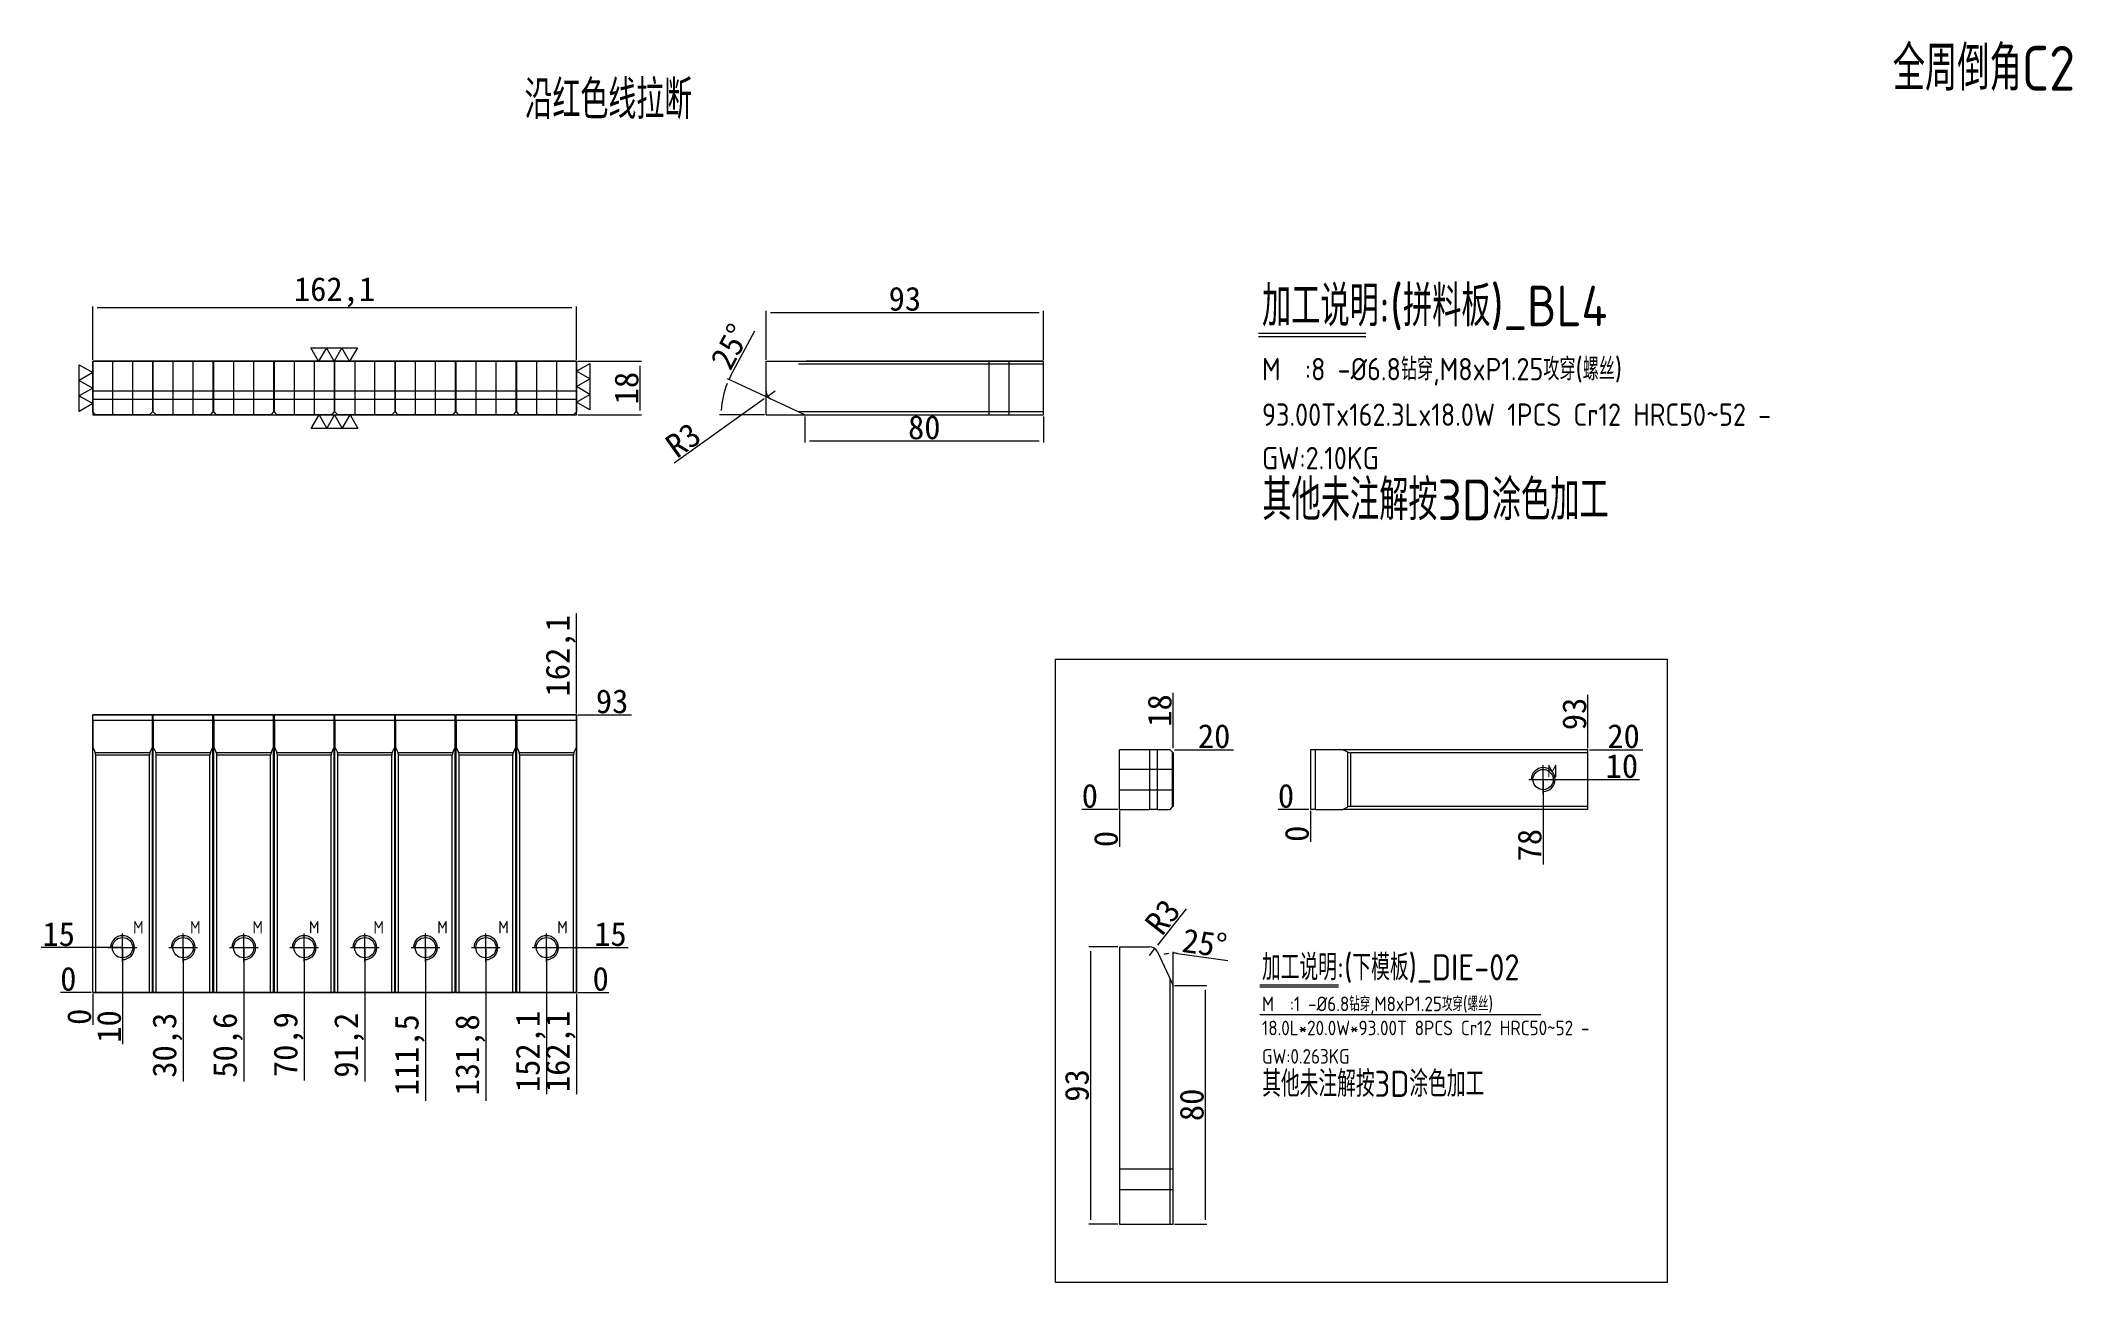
# Model space of a CAD drawing. Header units: millimetres. Extents: x 9918 to 10599, y 44812 to 45228.
import ezdxf

# ---------------------------------------------------------------- set-up
doc = ezdxf.new("R2010")
doc.units = ezdxf.units.MM
doc.linetypes.add('CENTER', pattern=[0])
doc.linetypes.add('DASHED', pattern=[0])
doc.layers.add('DIE', color=7, linetype='Continuous', true_color=0xffffff)
doc.layers.add('U1', color=7, linetype='Continuous', true_color=0xffffff)
doc.layers.add('dim', color=4, linetype='Continuous')
doc.layers.add('dim_temp', color=161, linetype='Continuous', lineweight=9)
doc.styles.add('_PUG_ERP', font='txt')
doc.styles.add('gbenor', font='gbenor.shx', dxfattribs={"bigfont": 'gbcbig'})
doc.dimstyles.new('_PUG_ERP', dxfattribs={"dimtxt": 8, "dimasz": 1.5, "dimexe": 0.5, "dimexo": 0.5, "dimgap": 0.5, "dimtad": 1, "dimtxsty": '_PUG_ERP', "dimblk": 'CLOSEDBLANK', "dimcen": 0, "dimclrd": 4, "dimclre": 4, "dimclrt": 3, "dimazin": 3, "dimtfac": 1, "dimtmove": 0, "dimatfit": 3, "dimldrblk": 'CLOSEDBLANK', "dimlwd": 9, "dimlwe": 9})

msp = doc.modelspace()

# ---------------------------------------------------------------- texts
at = {"layer": 'dim', "color": 1, "lineweight": 18, "style": 'gbenor'}
msp.add_text('沿红色线拉断', height=13, dxfattribs=at).set_placement((10080.208, 45201.885))
at = {"layer": 'dim', "color": 4, "lineweight": 18, "style": 'gbenor'}
for s, height, p in [('加工说明:(拼料板)_BL4', 13.6, (10327.36, 45132.435)), ('M  :8 -%%c6.8钻穿,M8xP1.25攻穿(螺丝)', 7.5, (10327.371, 45114.311)), ('93.00Tx162.3Lx18.0W 1PCS Cr12 HRC50~52 - ', 7.5, (10327.371, 45099.052)), ('GW:2.10KG ', 7.5, (10327.371, 45084.497)), ('M', 4.2, (10422.907, 44981.304)), ('M', 4.2, (9949.029, 44928.941)), ('M', 4.2, (9968.099, 44928.941)), ('M', 4.2, (9989.018, 44928.941)), ('M', 4.2, (10007.95, 44928.941)), ('M', 4.2, (10029.57, 44928.941)), ('M', 4.2, (10050.957, 44928.941)), ('M', 4.2, (10071.408, 44928.941)), ('M', 4.2, (10091.159, 44928.941)), ('加工说明:(下模板)_DIE-02', 8.72, (10327.367, 44913.273)), ('M  :1 -%%c6.8钻穿,M8xP1.25攻穿(螺丝)', 4.88, (10327.381, 44902.923)), ('18.0L*20.0W*93.00T 8PCS Cr12 HRC50~52 - ', 4.88, (10327.381, 44894.854)), ('GW:0.263KG ', 4.88, (10327.381, 44885.332))]:
    msp.add_text(s, height=height, dxfattribs=at).set_placement(p)
at = {"layer": 'dim', "color": 21, "lineweight": 18, "style": 'gbenor'}
for height, p in [(13.6, (10327.506, 45067.453)), (8.72, (10327.457, 44874.216))]:
    msp.add_text('其他未注解按3D涂色加工', height=height, dxfattribs=at).set_placement(p)
at = {"layer": 'U1', "color": 3, "lineweight": 18, "style": 'gbenor'}
msp.add_text('全周倒角C2', height=15, dxfattribs=at).set_placement((10538.795, 45211.378))

# ---------------------------------------------------------------- blocks, each defined once
blk = doc.blocks.new('*D1266')
at = {"layer": 'Defpoints', "color": 0}
for p in [(10297.6, 44990.53), (10304.35, 44990.53), (10279.6, 44970.53)]:
    blk.add_point(p, dxfattribs=at)
at = {"layer": 'dim_temp', "color": 4, "lineweight": 9}
blk.add_line((10298.1, 44990.53), (10317.8, 44990.53), dxfattribs=at)
at = {"layer": 'dim_temp', "color": 3, "lineweight": 18, "insert": (10311.32, 44995.03), "char_height": 8, "attachment_point": 5, "style": '_PUG_ERP'}
blk.add_mtext('20', dxfattribs=at)
blk = doc.blocks.new('_ClosedBlank')
blk = doc.blocks.new('*D1267')
at = {"layer": 'Defpoints', "color": 0}
for p in [(10272.85, 44970.53), (10279.6, 44970.53), (10279.6, 44970.53)]:
    blk.add_point(p, dxfattribs=at)
at = {"layer": 'dim_temp', "color": 4, "lineweight": 9}
blk.add_line((10279.1, 44970.53), (10267.01, 44970.53), dxfattribs=at)
at = {"layer": 'dim_temp', "color": 3, "lineweight": 18, "insert": (10269.68, 44975.03), "char_height": 8, "attachment_point": 5, "style": '_PUG_ERP'}
blk.add_mtext('0', dxfattribs=at)
blk = doc.blocks.new('*D1268')
at = {"layer": 'Defpoints', "color": 0}
for p in [(10279.6, 44970.53), (10279.6, 44970.53), (10279.6, 44963.78)]:
    blk.add_point(p, dxfattribs=at)
at = {"layer": 'dim_temp', "color": 4, "lineweight": 9}
blk.add_line((10279.6, 44970.03), (10279.6, 44957.95), dxfattribs=at)
at = {"layer": 'dim_temp', "color": 3, "lineweight": 18, "insert": (10275.1, 44960.62), "char_height": 8, "attachment_point": 5, "rotation": 90, "style": '_PUG_ERP'}
blk.add_mtext('0', dxfattribs=at)
blk = doc.blocks.new('*D1269')
at = {"layer": 'Defpoints', "color": 0}
for p in [(10297.6, 44997.28), (10297.6, 44990.53), (10279.6, 44970.53)]:
    blk.add_point(p, dxfattribs=at)
at = {"layer": 'dim_temp', "color": 4, "lineweight": 9}
blk.add_line((10297.6, 44991.03), (10297.6, 45009.59), dxfattribs=at)
at = {"layer": 'dim_temp', "color": 3, "lineweight": 18, "insert": (10293.1, 45003.69), "char_height": 8, "attachment_point": 5, "rotation": 90, "style": '_PUG_ERP'}
blk.add_mtext('18', dxfattribs=at)
blk = doc.blocks.new('*D1270')
at = {"layer": 'Defpoints', "color": 0}
for p in [(10421.6, 44980.53), (10441.6, 44980.53), (10343.6, 44970.53)]:
    blk.add_point(p, dxfattribs=at)
at = {"layer": 'dim_temp', "color": 4, "lineweight": 9}
for p, q in [((10422.1, 44980.53), (10435.6, 44980.53)), ((10435.6, 44980.53), (10438.6, 44980.53)), ((10438.6, 44980.53), (10453.91, 44980.53))]:
    blk.add_line(p, q, dxfattribs=at)
at = {"layer": 'dim_temp', "color": 3, "lineweight": 18, "insert": (10448, 44985.03), "char_height": 8, "attachment_point": 5, "style": '_PUG_ERP'}
blk.add_mtext('10', dxfattribs=at)
blk = doc.blocks.new('*D1271')
at = {"layer": 'Defpoints', "color": 0}
for p in [(10436.6, 44990.53), (10441.6, 44990.53), (10343.6, 44970.53)]:
    blk.add_point(p, dxfattribs=at)
at = {"layer": 'dim_temp', "color": 4, "lineweight": 9}
blk.add_line((10437.1, 44990.53), (10455.05, 44990.53), dxfattribs=at)
at = {"layer": 'dim_temp', "color": 3, "lineweight": 18, "insert": (10448.57, 44995.03), "char_height": 8, "attachment_point": 5, "style": '_PUG_ERP'}
blk.add_mtext('20', dxfattribs=at)
blk = doc.blocks.new('*D1272')
at = {"layer": 'Defpoints', "color": 0}
for p in [(10338.6, 44970.53), (10343.6, 44970.53), (10343.6, 44970.53)]:
    blk.add_point(p, dxfattribs=at)
at = {"layer": 'dim_temp', "color": 4, "lineweight": 9}
blk.add_line((10343.1, 44970.53), (10332.76, 44970.53), dxfattribs=at)
at = {"layer": 'dim_temp', "color": 3, "lineweight": 18, "insert": (10335.43, 44975.03), "char_height": 8, "attachment_point": 5, "style": '_PUG_ERP'}
blk.add_mtext('0', dxfattribs=at)
blk = doc.blocks.new('*D1273')
at = {"layer": 'Defpoints', "color": 0}
for p in [(10421.6, 44980.53), (10343.6, 44970.53), (10421.6, 44965.53)]:
    blk.add_point(p, dxfattribs=at)
at = {"layer": 'dim_temp', "color": 4, "lineweight": 9}
blk.add_line((10421.6, 44980.03), (10421.6, 44952.08), dxfattribs=at)
at = {"layer": 'dim_temp', "color": 3, "lineweight": 18, "insert": (10417.1, 44958.56), "char_height": 8, "attachment_point": 5, "rotation": 90, "style": '_PUG_ERP'}
blk.add_mtext('78', dxfattribs=at)
blk = doc.blocks.new('*D1274')
at = {"layer": 'Defpoints', "color": 0}
for p in [(10343.6, 44970.53), (10343.6, 44970.53), (10343.6, 44965.53)]:
    blk.add_point(p, dxfattribs=at)
at = {"layer": 'dim_temp', "color": 4, "lineweight": 9}
blk.add_line((10343.6, 44970.03), (10343.6, 44959.7), dxfattribs=at)
at = {"layer": 'dim_temp', "color": 3, "lineweight": 18, "insert": (10339.1, 44962.37), "char_height": 8, "attachment_point": 5, "rotation": 90, "style": '_PUG_ERP'}
blk.add_mtext('0', dxfattribs=at)
blk = doc.blocks.new('*D1275')
at = {"layer": 'Defpoints', "color": 0}
for p in [(10436.6, 44995.53), (10436.6, 44990.53), (10343.6, 44970.53)]:
    blk.add_point(p, dxfattribs=at)
at = {"layer": 'dim_temp', "color": 4, "lineweight": 9}
blk.add_line((10436.6, 44991.03), (10436.6, 45008.98), dxfattribs=at)
at = {"layer": 'dim_temp', "color": 3, "lineweight": 18, "insert": (10432.1, 45002.51), "char_height": 8, "attachment_point": 5, "rotation": 90, "style": '_PUG_ERP'}
blk.add_mtext('93', dxfattribs=at)
blk = doc.blocks.new('*D1276')
at = {"layer": 'Defpoints', "color": 0}
for p in [(10279.6, 44924.53), (10269.86, 44831.53), (10279.6, 44831.53)]:
    blk.add_point(p, dxfattribs=at)
at = {"layer": 'dim_temp', "color": 4, "lineweight": 9}
for p, q in [((10279.1, 44924.53), (10269.36, 44924.53)), ((10269.86, 44923.03), (10269.86, 44833.03)), ((10279.1, 44831.53), (10269.36, 44831.53))]:
    blk.add_line(p, q, dxfattribs=at)
at = {"layer": 'dim_temp', "color": 3, "lineweight": 18, "insert": (10265.36, 44878.03), "char_height": 8, "attachment_point": 5, "rotation": 90, "style": '_PUG_ERP'}
blk.add_mtext('93', dxfattribs=at)
blk = doc.blocks.new('*D1277')
at = {"layer": 'Defpoints', "color": 0}
for p in [(10297.6, 44911.53), (10297.6, 44831.53), (10308.36, 44831.53)]:
    blk.add_point(p, dxfattribs=at)
at = {"layer": 'dim_temp', "color": 4, "lineweight": 9}
for p, q in [((10298.1, 44911.53), (10308.86, 44911.53)), ((10308.36, 44910.03), (10308.36, 44833.03)), ((10298.1, 44831.53), (10308.86, 44831.53))]:
    blk.add_line(p, q, dxfattribs=at)
at = {"layer": 'dim_temp', "color": 3, "lineweight": 18, "insert": (10303.86, 44871.53), "char_height": 8, "attachment_point": 5, "rotation": 90, "style": '_PUG_ERP'}
blk.add_mtext('80', dxfattribs=at)
blk = doc.blocks.new('*D1278')
at = {"layer": 'Defpoints', "color": 0}
for p in [(10292.34, 44922.8), (10294.5, 44921.88), (10297.6, 44911.53), (10297.6, 44911.53), (10297.6, 44831.53)]:
    blk.add_point(p, dxfattribs=at)
at = {"layer": 'dim_temp', "color": 4, "lineweight": 9}
for p, q in [((10297.6, 44912.03), (10297.6, 44922.84)), ((10299.09, 44922.23), (10315.93, 44919.88))]:
    blk.add_line(p, q, dxfattribs=at)
for start, end in [(97.95987, 107.04013), (82.04013, 90)]:
    blk.add_arc((10297.6, 44911.53), 10.81, start, end, dxfattribs=at)
at = {"layer": 'dim_temp', "color": 3, "lineweight": 18, "insert": (10308.16, 44925.7), "char_height": 8, "attachment_point": 5, "rotation": 352.04013, "style": '_PUG_ERP'}
blk.add_mtext('25%%d', dxfattribs=at)
blk = doc.blocks.new('*D1279')
at = {"layer": 'Defpoints', "color": 0}
for p in [(10289.62, 44921.53), (10291.47, 44923.89)]:
    blk.add_point(p, dxfattribs=at)
at = {"layer": 'dim_temp', "color": 4, "lineweight": 9}
for p, q in [((10301.93, 44937.24), (10292.4, 44925.07)), ((10289.62, 44921.53), (10291.47, 44923.89))]:
    blk.add_line(p, q, dxfattribs=at)
at = {"layer": 'dim_temp', "color": 3, "lineweight": 18, "insert": (10294.09, 44934.52), "char_height": 8, "attachment_point": 5, "rotation": 51.91217, "style": '_PUG_ERP'}
blk.add_mtext('R3', dxfattribs=at)
blk = doc.blocks.new('*D1280')
at = {"layer": 'Defpoints', "color": 0}
for p in [(9935.47, 45138.6), (9935.47, 45120.71), (10097.57, 45120.71)]:
    blk.add_point(p, dxfattribs=at)
at = {"layer": 'dim_temp', "color": 4, "lineweight": 9}
for p, q in [((9935.47, 45121.21), (9935.47, 45139.1)), ((10096.07, 45138.6), (9936.97, 45138.6)), ((10097.57, 45121.21), (10097.57, 45139.1))]:
    blk.add_line(p, q, dxfattribs=at)
at = {"layer": 'dim_temp', "color": 3, "lineweight": 18, "insert": (10016.52, 45143.86), "char_height": 8, "attachment_point": 5, "style": '_PUG_ERP'}
blk.add_mtext('162,1', dxfattribs=at)
blk = doc.blocks.new('*D1281')
at = {"layer": 'Defpoints', "color": 0}
for p in [(10097.57, 45120.71), (10118.91, 45120.71), (10097.57, 45102.71)]:
    blk.add_point(p, dxfattribs=at)
at = {"layer": 'dim_temp', "color": 4, "lineweight": 9}
for p, q in [((10098.07, 45120.71), (10119.41, 45120.71)), ((10118.91, 45104.21), (10118.91, 45119.21)), ((10098.07, 45102.71), (10119.41, 45102.71))]:
    blk.add_line(p, q, dxfattribs=at)
at = {"layer": 'dim_temp', "color": 3, "lineweight": 18, "insert": (10114.41, 45111.71), "char_height": 8, "attachment_point": 5, "rotation": 90, "style": '_PUG_ERP'}
blk.add_mtext('18', dxfattribs=at)
blk = doc.blocks.new('*D1282')
at = {"layer": 'Defpoints', "color": 0}
for p in [(9935.47, 44909.21), (10097.57, 44909.21), (10102.57, 44909.21)]:
    blk.add_point(p, dxfattribs=at)
at = {"layer": 'dim_temp', "color": 4, "lineweight": 9}
blk.add_line((10098.07, 44909.21), (10108.4, 44909.21), dxfattribs=at)
at = {"layer": 'dim_temp', "color": 3, "lineweight": 18, "insert": (10105.74, 44913.71), "char_height": 8, "attachment_point": 5, "style": '_PUG_ERP'}
blk.add_mtext('0', dxfattribs=at)
blk = doc.blocks.new('*D1283')
at = {"layer": 'Defpoints', "color": 0}
for p in [(10087.57, 44924.21), (10102.57, 44924.21), (9935.47, 44909.21)]:
    blk.add_point(p, dxfattribs=at)
at = {"layer": 'dim_temp', "color": 4, "lineweight": 9}
for p, q in [((10088.07, 44924.21), (10096.57, 44924.21)), ((10096.57, 44924.21), (10099.57, 44924.21)), ((10099.57, 44924.21), (10114.88, 44924.21))]:
    blk.add_line(p, q, dxfattribs=at)
at = {"layer": 'dim_temp', "color": 3, "lineweight": 18, "insert": (10108.98, 44928.71), "char_height": 8, "attachment_point": 5, "style": '_PUG_ERP'}
blk.add_mtext('15', dxfattribs=at)
blk = doc.blocks.new('*D1284')
at = {"layer": 'Defpoints', "color": 0}
for p in [(10097.57, 45002.21), (10102.57, 45002.21), (9935.47, 44909.21)]:
    blk.add_point(p, dxfattribs=at)
at = {"layer": 'dim_temp', "color": 4, "lineweight": 9}
blk.add_line((10098.07, 45002.21), (10116.02, 45002.21), dxfattribs=at)
at = {"layer": 'dim_temp', "color": 3, "lineweight": 18, "insert": (10109.55, 45006.71), "char_height": 8, "attachment_point": 5, "style": '_PUG_ERP'}
blk.add_mtext('93', dxfattribs=at)
blk = doc.blocks.new('*D1285')
at = {"layer": 'Defpoints', "color": 0}
for p in [(9930.47, 44909.21), (9935.47, 44909.21), (9935.47, 44909.21)]:
    blk.add_point(p, dxfattribs=at)
at = {"layer": 'dim_temp', "color": 4, "lineweight": 9}
blk.add_line((9934.97, 44909.21), (9924.64, 44909.21), dxfattribs=at)
at = {"layer": 'dim_temp', "color": 3, "lineweight": 18, "insert": (9927.3, 44913.71), "char_height": 8, "attachment_point": 5, "style": '_PUG_ERP'}
blk.add_mtext('0', dxfattribs=at)
blk = doc.blocks.new('*D1286')
at = {"layer": 'Defpoints', "color": 0}
for p in [(9930.47, 44924.21), (9945.47, 44924.21), (9935.47, 44909.21)]:
    blk.add_point(p, dxfattribs=at)
at = {"layer": 'dim_temp', "color": 4, "lineweight": 9}
for p, q in [((9933.47, 44924.21), (9918.16, 44924.21)), ((9936.47, 44924.21), (9933.47, 44924.21)), ((9944.97, 44924.21), (9936.47, 44924.21))]:
    blk.add_line(p, q, dxfattribs=at)
at = {"layer": 'dim_temp', "color": 3, "lineweight": 18, "insert": (9924.07, 44928.71), "char_height": 8, "attachment_point": 5, "style": '_PUG_ERP'}
blk.add_mtext('15', dxfattribs=at)
blk = doc.blocks.new('*D1287')
at = {"layer": 'Defpoints', "color": 0}
for p in [(9935.47, 44909.21), (10097.57, 44909.21), (10097.57, 44904.21)]:
    blk.add_point(p, dxfattribs=at)
at = {"layer": 'dim_temp', "color": 4, "lineweight": 9}
blk.add_line((10097.57, 44908.71), (10097.57, 44875.13), dxfattribs=at)
at = {"layer": 'dim_temp', "color": 3, "lineweight": 18, "insert": (10092.31, 44889.42), "char_height": 8, "attachment_point": 5, "rotation": 90, "style": '_PUG_ERP'}
blk.add_mtext('162,1', dxfattribs=at)
blk = doc.blocks.new('*D1288')
at = {"layer": 'Defpoints', "color": 0}
for p in [(10087.57, 44924.21), (9935.47, 44909.21), (10087.57, 44904.21)]:
    blk.add_point(p, dxfattribs=at)
at = {"layer": 'dim_temp', "color": 4, "lineweight": 9}
for p, q in [((10087.57, 44923.71), (10087.57, 44910.21)), ((10087.57, 44910.21), (10087.57, 44907.21)), ((10087.57, 44907.21), (10087.57, 44875.13))]:
    blk.add_line(p, q, dxfattribs=at)
at = {"layer": 'dim_temp', "color": 3, "lineweight": 18, "insert": (10082.31, 44889.42), "char_height": 8, "attachment_point": 5, "rotation": 90, "style": '_PUG_ERP'}
blk.add_mtext('152,1', dxfattribs=at)
blk = doc.blocks.new('*D1289')
at = {"layer": 'Defpoints', "color": 0}
for p in [(10067.27, 44924.21), (9935.47, 44909.21), (10067.27, 44904.21)]:
    blk.add_point(p, dxfattribs=at)
at = {"layer": 'dim_temp', "color": 4, "lineweight": 9}
for p, q in [((10067.27, 44923.71), (10067.27, 44910.21)), ((10067.27, 44910.21), (10067.27, 44907.21)), ((10067.27, 44907.21), (10067.27, 44872.85))]:
    blk.add_line(p, q, dxfattribs=at)
at = {"layer": 'dim_temp', "color": 3, "lineweight": 18, "insert": (10062.01, 44888.28), "char_height": 8, "attachment_point": 5, "rotation": 90, "style": '_PUG_ERP'}
blk.add_mtext('131,8', dxfattribs=at)
blk = doc.blocks.new('*D1290')
at = {"layer": 'Defpoints', "color": 0}
for p in [(10046.97, 44924.21), (9935.47, 44909.21), (10046.97, 44904.21)]:
    blk.add_point(p, dxfattribs=at)
at = {"layer": 'dim_temp', "color": 4, "lineweight": 9}
for p, q in [((10046.97, 44923.71), (10046.97, 44910.21)), ((10046.97, 44910.21), (10046.97, 44907.21)), ((10046.97, 44907.21), (10046.97, 44872.85))]:
    blk.add_line(p, q, dxfattribs=at)
at = {"layer": 'dim_temp', "color": 3, "lineweight": 18, "insert": (10041.71, 44888.28), "char_height": 8, "attachment_point": 5, "rotation": 90, "style": '_PUG_ERP'}
blk.add_mtext('111,5', dxfattribs=at)
blk = doc.blocks.new('*D1291')
at = {"layer": 'Defpoints', "color": 0}
for p in [(10026.67, 44924.21), (9935.47, 44909.21), (10026.67, 44904.21)]:
    blk.add_point(p, dxfattribs=at)
at = {"layer": 'dim_temp', "color": 4, "lineweight": 9}
for p, q in [((10026.67, 44923.71), (10026.67, 44910.21)), ((10026.67, 44910.21), (10026.67, 44907.21)), ((10026.67, 44907.21), (10026.67, 44879.32))]:
    blk.add_line(p, q, dxfattribs=at)
at = {"layer": 'dim_temp', "color": 3, "lineweight": 18, "insert": (10021.41, 44891.52), "char_height": 8, "attachment_point": 5, "rotation": 90, "style": '_PUG_ERP'}
blk.add_mtext('91,2', dxfattribs=at)
blk = doc.blocks.new('*D1292')
at = {"layer": 'Defpoints', "color": 0}
for p in [(10006.37, 44924.21), (9935.47, 44909.21), (10006.37, 44904.21)]:
    blk.add_point(p, dxfattribs=at)
at = {"layer": 'dim_temp', "color": 4, "lineweight": 9}
for p, q in [((10006.37, 44923.71), (10006.37, 44910.21)), ((10006.37, 44910.21), (10006.37, 44907.21)), ((10006.37, 44907.21), (10006.37, 44879.71))]:
    blk.add_line(p, q, dxfattribs=at)
at = {"layer": 'dim_temp', "color": 3, "lineweight": 18, "insert": (10001.11, 44891.71), "char_height": 8, "attachment_point": 5, "rotation": 90, "style": '_PUG_ERP'}
blk.add_mtext('70,9', dxfattribs=at)
blk = doc.blocks.new('*D1293')
at = {"layer": 'Defpoints', "color": 0}
for p in [(9986.07, 44924.21), (9935.47, 44909.21), (9986.07, 44904.21)]:
    blk.add_point(p, dxfattribs=at)
at = {"layer": 'dim_temp', "color": 4, "lineweight": 9}
for p, q in [((9986.07, 44923.71), (9986.07, 44910.21)), ((9986.07, 44910.21), (9986.07, 44907.21)), ((9986.07, 44907.21), (9986.07, 44879.32))]:
    blk.add_line(p, q, dxfattribs=at)
at = {"layer": 'dim_temp', "color": 3, "lineweight": 18, "insert": (9980.81, 44891.52), "char_height": 8, "attachment_point": 5, "rotation": 90, "style": '_PUG_ERP'}
blk.add_mtext('50,6', dxfattribs=at)
blk = doc.blocks.new('*D1294')
at = {"layer": 'Defpoints', "color": 0}
for p in [(9965.77, 44924.21), (9935.47, 44909.21), (9965.77, 44904.21)]:
    blk.add_point(p, dxfattribs=at)
at = {"layer": 'dim_temp', "color": 4, "lineweight": 9}
for p, q in [((9965.77, 44923.71), (9965.77, 44910.21)), ((9965.77, 44910.21), (9965.77, 44907.21)), ((9965.77, 44907.21), (9965.77, 44879.32))]:
    blk.add_line(p, q, dxfattribs=at)
at = {"layer": 'dim_temp', "color": 3, "lineweight": 18, "insert": (9960.51, 44891.52), "char_height": 8, "attachment_point": 5, "rotation": 90, "style": '_PUG_ERP'}
blk.add_mtext('30,3', dxfattribs=at)
blk = doc.blocks.new('*D1295')
at = {"layer": 'Defpoints', "color": 0}
for p in [(9945.47, 44924.21), (9935.47, 44909.21), (9945.47, 44904.21)]:
    blk.add_point(p, dxfattribs=at)
at = {"layer": 'dim_temp', "color": 4, "lineweight": 9}
for p, q in [((9945.47, 44923.71), (9945.47, 44910.21)), ((9945.47, 44910.21), (9945.47, 44907.21)), ((9945.47, 44907.21), (9945.47, 44891.9))]:
    blk.add_line(p, q, dxfattribs=at)
at = {"layer": 'dim_temp', "color": 3, "lineweight": 18, "insert": (9940.97, 44897.8), "char_height": 8, "attachment_point": 5, "rotation": 90, "style": '_PUG_ERP'}
blk.add_mtext('10', dxfattribs=at)
blk = doc.blocks.new('*D1296')
at = {"layer": 'Defpoints', "color": 0}
for p in [(9935.47, 44909.21), (9935.47, 44909.21), (9935.47, 44904.21)]:
    blk.add_point(p, dxfattribs=at)
at = {"layer": 'dim_temp', "color": 4, "lineweight": 9}
blk.add_line((9935.47, 44908.71), (9935.47, 44898.37), dxfattribs=at)
at = {"layer": 'dim_temp', "color": 3, "lineweight": 18, "insert": (9930.97, 44901.04), "char_height": 8, "attachment_point": 5, "rotation": 90, "style": '_PUG_ERP'}
blk.add_mtext('0', dxfattribs=at)
blk = doc.blocks.new('*D1297')
at = {"layer": 'Defpoints', "color": 0}
for p in [(10097.57, 45007.21), (10097.57, 45002.21), (9935.47, 44909.21)]:
    blk.add_point(p, dxfattribs=at)
at = {"layer": 'dim_temp', "color": 4, "lineweight": 9}
blk.add_line((10097.57, 45002.71), (10097.57, 45036.28), dxfattribs=at)
at = {"layer": 'dim_temp', "color": 3, "lineweight": 18, "insert": (10092.31, 45021.99), "char_height": 8, "attachment_point": 5, "rotation": 90, "style": '_PUG_ERP'}
blk.add_mtext('162,1', dxfattribs=at)
blk = doc.blocks.new('*D1298')
at = {"layer": 'Defpoints', "color": 0}
for p in [(10174.18, 45102.71), (10254.18, 45102.71), (10254.18, 45094.02)]:
    blk.add_point(p, dxfattribs=at)
at = {"layer": 'dim_temp', "color": 4, "lineweight": 9}
for p, q in [((10174.18, 45102.21), (10174.18, 45093.52)), ((10254.18, 45102.21), (10254.18, 45093.52)), ((10175.68, 45094.02), (10252.68, 45094.02))]:
    blk.add_line(p, q, dxfattribs=at)
at = {"layer": 'dim_temp', "color": 3, "lineweight": 18, "insert": (10214.18, 45098.52), "char_height": 8, "attachment_point": 5, "style": '_PUG_ERP'}
blk.add_mtext('80', dxfattribs=at)
blk = doc.blocks.new('*D1299')
at = {"layer": 'Defpoints', "color": 0}
for p in [(10254.18, 45137.09), (10161.18, 45120.71), (10254.18, 45120.71)]:
    blk.add_point(p, dxfattribs=at)
at = {"layer": 'dim_temp', "color": 4, "lineweight": 9}
for p, q in [((10161.18, 45121.21), (10161.18, 45137.59)), ((10162.68, 45137.09), (10252.68, 45137.09)), ((10254.18, 45121.21), (10254.18, 45137.59))]:
    blk.add_line(p, q, dxfattribs=at)
at = {"layer": 'dim_temp', "color": 3, "lineweight": 18, "insert": (10207.68, 45141.59), "char_height": 8, "attachment_point": 5, "style": '_PUG_ERP'}
blk.add_mtext('93', dxfattribs=at)
blk = doc.blocks.new('*D1300')
at = {"layer": 'Defpoints', "color": 0}
for p in [(10162.91, 45107.96), (10146.36, 45106.78), (10161.18, 45102.71), (10174.18, 45102.71), (10254.18, 45102.71)]:
    blk.add_point(p, dxfattribs=at)
at = {"layer": 'dim_temp', "color": 4, "lineweight": 9}
for p, q in [((10149.36, 45115.93), (10157.36, 45130.93)), ((10162.46, 45108.17), (10148.24, 45114.8)), ((10160.68, 45102.71), (10145.56, 45102.71))]:
    blk.add_line(p, q, dxfattribs=at)
for start, end in [(151.94327, 155), (158.05674, 176.94326)]:
    blk.add_arc((10174.18, 45102.71), 28.12, start, end, dxfattribs=at)
at = {"layer": 'dim_temp', "color": 3, "lineweight": 18, "insert": (10149.22, 45125.64), "char_height": 8, "attachment_point": 5, "rotation": 61.94327, "style": '_PUG_ERP'}
blk.add_mtext('25%%d', dxfattribs=at)
blk = doc.blocks.new('*D1301')
at = {"layer": 'Defpoints', "color": 0}
for p in [(10161.74, 45108.94), (10164.18, 45110.68)]:
    blk.add_point(p, dxfattribs=at)
at = {"layer": 'dim_temp', "color": 4, "lineweight": 9}
for p, q in [((10160.51, 45108.07), (10130.3, 45086.55)), ((10164.18, 45110.68), (10161.74, 45108.94))]:
    blk.add_line(p, q, dxfattribs=at)
at = {"layer": 'dim_temp', "color": 3, "lineweight": 18, "insert": (10133.38, 45094.27), "char_height": 8, "attachment_point": 5, "rotation": 35.45665, "style": '_PUG_ERP'}
blk.add_mtext('R3', dxfattribs=at)

# ---------------------------------------------------------------- dimensions: what is measured, and where the dimension line sits
at = {"layer": 'dim_temp', "lineweight": 18}
for base, p1, p2, picture, middle in [((9935.471, 45138.6), (10097.571, 45120.706), (9935.471, 45120.706), '*D1280', (10016.521, 45143.862)), ((10254.18, 45137.086), (10161.18, 45120.706), (10254.18, 45120.706), '*D1299', (10207.68, 45141.586)), ((10254.18, 45094.023), (10174.18, 45102.706), (10254.18, 45102.706), '*D1298', (10214.18, 45098.523))]:
    dim = msp.add_linear_dim(base=base, p1=p1, p2=p2, dimstyle='_PUG_ERP', dxfattribs=at)
    dim.commit()
    dim.dimension.update_dxf_attribs({"geometry": picture, "text_midpoint": middle})
for base, line1, line2, picture, middle in [((10146.357, 45106.781), ((10161.18, 45102.706), (10254.18, 45102.706)), ((10174.18, 45102.706), (10162.912, 45107.96)), '*D1300', (10149.224, 45125.639)), ((10294.498, 44921.884), ((10297.597, 44831.532), (10297.597, 44911.532)), ((10292.343, 44922.8), (10297.597, 44911.532)), '*D1278', (10308.161, 44925.702))]:
    dim = msp.add_angular_dim_2l(base=base, line1=line1, line2=line2, dimstyle='_PUG_ERP', dxfattribs=at)
    dim.commit()
    dim.dimension.update_dxf_attribs({"geometry": picture, "text_midpoint": middle})
for base, p1, p2, picture, middle in [((10118.906, 45120.706), (10097.571, 45102.706), (10097.571, 45120.706), '*D1281', (10114.406, 45111.706)), ((10269.859, 44831.532), (10279.597, 44924.532), (10279.597, 44831.532), '*D1276', (10265.359, 44878.032)), ((10308.356, 44831.532), (10297.597, 44911.532), (10297.597, 44831.532), '*D1277', (10303.856, 44871.532))]:
    dim = msp.add_linear_dim(base=base, p1=p1, p2=p2, angle=90, dimstyle='_PUG_ERP', dxfattribs=at)
    dim.commit()
    dim.dimension.update_dxf_attribs({"geometry": picture, "text_midpoint": middle})
dim = msp.add_radius_dim(center=(10164.18, 45110.679), mpoint=(10161.736, 45108.939), dimstyle='_PUG_ERP', dxfattribs=at)
dim.commit()
dim.dimension.update_dxf_attribs({"geometry": '*D1301', "text_midpoint": (10135.987, 45090.602), "dimtype": 164})
for feature_location, offset, dtype, origin, picture, middle in [((10097.571, 45002.206), (0, 5), 1, (9935.471, 44909.206), '*D1297', (10092.31, 45021.991)), ((10097.571, 45002.206), (5, 0), 0, (9935.471, 44909.206), '*D1284', (10109.548, 45006.706)), ((10297.597, 44990.532), (0, 6.75), 1, (10279.597, 44970.532), '*D1269', (10293.097, 45003.687)), ((10436.597, 44990.532), (0, 5), 1, (10343.597, 44970.532), '*D1275', (10432.097, 45002.508)), ((10297.597, 44990.532), (6.75, 0), 0, (10279.597, 44970.532), '*D1266', (10311.323, 44995.032)), ((10436.597, 44990.532), (5, 0), 0, (10343.597, 44970.532), '*D1271', (10448.573, 44995.032)), ((10421.597, 44980.532), (20, 0), 0, (10343.597, 44970.532), '*D1270', (10448.002, 44985.032)), ((10279.596806291, 44970.532032386), (-6.75, 0), 0, (10279.596806291, 44970.532032386), '*D1267', (10269.680139624, 44975.032032386)), ((10343.596806291, 44970.532032386), (-5, 0), 0, (10343.596806291, 44970.532032386), '*D1272', (10335.430139624, 44975.032032386)), ((10421.597, 44980.532), (0, -15), 1, (10343.597, 44970.532), '*D1273', (10417.097, 44958.556)), ((10279.596806291, 44970.532032386), (0, -6.75), 1, (10279.596806291, 44970.532032386), '*D1268', (10275.096806291, 44960.61536572)), ((10343.596806291, 44970.532032386), (0, -5), 1, (10343.596806291, 44970.532032386), '*D1274', (10339.096806291, 44962.36536572)), ((9945.471, 44924.206), (-15, 0), 0, (9935.471, 44909.206), '*D1286', (9924.067, 44928.706)), ((10087.571, 44924.206), (15, 0), 0, (9935.471, 44909.206), '*D1283', (10108.976, 44928.706)), ((10087.571, 44924.206), (0, -20), 1, (9935.471, 44909.206), '*D1288', (10082.31, 44889.42)), ((10067.271, 44924.206), (0, -20), 1, (9935.471, 44909.206), '*D1289', (10062.01, 44888.277)), ((10046.971, 44924.206), (0, -20), 1, (9935.471, 44909.206), '*D1290', (10041.71, 44888.277)), ((10026.671, 44924.206), (0, -20), 1, (9935.471, 44909.206), '*D1291', (10021.41, 44891.515)), ((10006.371, 44924.206), (0, -20), 1, (9935.471, 44909.206), '*D1292', (10001.11, 44891.706)), ((9986.071, 44924.206), (0, -20), 1, (9935.471, 44909.206), '*D1293', (9980.81, 44891.515)), ((9965.771, 44924.206), (0, -20), 1, (9935.471, 44909.206), '*D1294', (9960.51, 44891.515)), ((9945.471, 44924.206), (0, -20), 1, (9935.471, 44909.206), '*D1295', (9940.971, 44897.801)), ((9935.471484811, 44909.205774079), (-5, 0), 0, (9935.471484811, 44909.205774079), '*D1285', (9927.304818145, 44913.705774079)), ((10097.571484811, 44909.205774079), (5, 0), 0, (9935.471484811, 44909.205774079), '*D1282', (10105.738151478, 44913.705774079)), ((9935.471484811, 44909.205774079), (0, -5), 1, (9935.471484811, 44909.205774079), '*D1296', (9930.971484811, 44901.039107413)), ((10097.571, 44909.206), (0, -5), 1, (9935.471, 44909.206), '*D1287', (10092.31, 44889.42))]:
    dim = msp.add_ordinate_dim(feature_location=feature_location, offset=offset, dtype=dtype, origin=origin, dimstyle='_PUG_ERP', dxfattribs=at)
    dim.commit()
    dim.dimension.update_dxf_attribs({"geometry": picture, "text_midpoint": middle})
dim = msp.add_radius_dim(center=(10289.624, 44921.532), mpoint=(10291.474, 44923.893), dimstyle='_PUG_ERP', dxfattribs=at)
dim.commit()
dim.dimension.update_dxf_attribs({"geometry": '*D1279', "text_midpoint": (10294.086, 44934.521)})

# ---------------------------------------------------------------- linework, layer by layer
at = {"layer": 'DIE', "color": 21, "linetype": 'DASHED', "lineweight": 13, "ltscale": 0.496652}
for p, q in [((9942.068, 45120.706), (9942.068, 45102.706)), ((9948.874, 45102.706), (9948.874, 45120.706)), ((9962.368, 45120.706), (9962.368, 45102.706)), ((9969.174, 45102.706), (9969.174, 45120.706)), ((9982.668, 45120.706), (9982.668, 45102.706)), ((9989.474, 45102.706), (9989.474, 45120.706)), ((10002.968, 45120.706), (10002.968, 45102.706)), ((10009.774, 45102.706), (10009.774, 45120.706)), ((10023.268, 45120.706), (10023.268, 45102.706)), ((10030.074, 45102.706), (10030.074, 45120.706)), ((10043.568, 45120.706), (10043.568, 45102.706)), ((10050.374, 45102.706), (10050.374, 45120.706)), ((10063.868, 45120.706), (10063.868, 45102.706)), ((10070.674, 45102.706), (10070.674, 45120.706)), ((10084.168, 45120.706), (10084.168, 45102.706)), ((10090.974, 45102.706), (10090.974, 45120.706)), ((10235.777, 45120.706), (10235.777, 45102.706)), ((10242.583, 45102.706), (10242.583, 45120.706)), ((10174.18, 45102.706), (10162.912, 45107.96)), ((10173.778, 45102.893), (10172.035, 45103.706)), ((10254.18, 45103.706), (10172.035, 45103.706))]:
    msp.add_line(p, q, dxfattribs=at)
at = {"layer": 'DIE', "color": 21, "linetype": 'Continuous', "lineweight": 18}
for p, q in [((10161.18, 45112.733), (10161.18, 45120.706)), ((10254.18, 45119.706), (10172.035, 45119.706)), ((10254.18, 45120.706), (10174.623, 45120.706)), ((10254.18, 45119.706), (10254.18, 45120.706)), ((10254.18, 45102.706), (10254.18, 45119.706)), ((10161.18, 45102.706), (10161.18, 45112.733)), ((10161.18, 45102.706), (10254.18, 45102.706)), ((9935.471, 45000.474), (9935.471, 45002.206)), ((9955.471, 45002.206), (9935.471, 45002.206)), ((9935.471, 45000.474), (9935.471, 44991.35)), ((9955.471, 44909.206), (9955.471, 45002.206)), ((9955.771, 45000.474), (9955.771, 45002.206)), ((9975.771, 45002.206), (9955.771, 45002.206)), ((9955.771, 45000.474), (9955.771, 44991.35)), ((9975.771, 44909.206), (9975.771, 45002.206)), ((9976.071, 45000.474), (9976.071, 45002.206)), ((9996.071, 45002.206), (9976.071, 45002.206)), ((9976.071, 45000.474), (9976.071, 44991.35)), ((9996.071, 44909.206), (9996.071, 45002.206)), ((9996.371, 45000.474), (9996.371, 45002.206)), ((10016.371, 45002.206), (9996.371, 45002.206)), ((9996.371, 45000.474), (9996.371, 44991.35)), ((10016.371, 44909.206), (10016.371, 45002.206)), ((10016.671, 45000.474), (10016.671, 45002.206)), ((10036.671, 45002.206), (10016.671, 45002.206)), ((10016.671, 45000.474), (10016.671, 44991.35)), ((10036.671, 44909.206), (10036.671, 45002.206)), ((10036.971, 45000.474), (10036.971, 45002.206)), ((10056.971, 45002.206), (10036.971, 45002.206)), ((10036.971, 45000.474), (10036.971, 44991.35)), ((10056.971, 44909.206), (10056.971, 45002.206)), ((10057.271, 45000.474), (10057.271, 45002.206)), ((10077.271, 45002.206), (10057.271, 45002.206)), ((10057.271, 45000.474), (10057.271, 44991.35)), ((10077.271, 44909.206), (10077.271, 45002.206)), ((10077.571, 45000.474), (10077.571, 45002.206)), ((10097.571, 45002.206), (10077.571, 45002.206)), ((10077.571, 45000.474), (10077.571, 44991.35)), ((10097.571, 44909.206), (10097.571, 45002.206)), ((9935.471, 44991.35), (9936.284, 44989.608)), ((9935.471, 44909.206), (9935.471, 44991.35)), ((9936.471, 44909.206), (9936.471, 44988.762)), ((9954.471, 44909.206), (9954.471, 44988.762)), ((9954.659, 44989.608), (9955.471, 44991.35)), ((9955.771, 44991.35), (9956.584, 44989.608)), ((9955.771, 44909.206), (9955.771, 44991.35)), ((9956.771, 44909.206), (9956.771, 44988.762)), ((9974.771, 44909.206), (9974.771, 44988.762)), ((9974.959, 44989.608), (9975.771, 44991.35)), ((9976.071, 44991.35), (9976.884, 44989.608)), ((9976.071, 44909.206), (9976.071, 44991.35)), ((9977.071, 44909.206), (9977.071, 44988.762)), ((9995.071, 44909.206), (9995.071, 44988.762)), ((9995.259, 44989.608), (9996.071, 44991.35)), ((9996.371, 44991.35), (9997.184, 44989.608)), ((9996.371, 44909.206), (9996.371, 44991.35)), ((9997.371, 44909.206), (9997.371, 44988.762)), ((10015.371, 44909.206), (10015.371, 44988.762)), ((10015.559, 44989.608), (10016.371, 44991.35)), ((10016.671, 44991.35), (10017.484, 44989.608)), ((10016.671, 44909.206), (10016.671, 44991.35)), ((10017.671, 44909.206), (10017.671, 44988.762)), ((10035.671, 44909.206), (10035.671, 44988.762)), ((10035.859, 44989.608), (10036.671, 44991.35)), ((10036.971, 44991.35), (10037.784, 44989.608)), ((10036.971, 44909.206), (10036.971, 44991.35)), ((10037.971, 44909.206), (10037.971, 44988.762)), ((10055.971, 44909.206), (10055.971, 44988.762)), ((10056.159, 44989.608), (10056.971, 44991.35)), ((10057.271, 44991.35), (10058.084, 44989.608)), ((10057.271, 44909.206), (10057.271, 44991.35)), ((10058.271, 44909.206), (10058.271, 44988.762)), ((10076.271, 44909.206), (10076.271, 44988.762)), ((10076.459, 44989.608), (10077.271, 44991.35)), ((10077.571, 44991.35), (10078.384, 44989.608)), ((10077.571, 44909.206), (10077.571, 44991.35)), ((10078.571, 44909.206), (10078.571, 44988.762)), ((10096.571, 44909.206), (10096.571, 44988.762)), ((10096.759, 44989.608), (10097.571, 44991.35)), ((10289.624, 44990.532), (10279.597, 44990.532)), ((10279.597, 44970.532), (10279.597, 44990.532)), ((10292.343, 44990.532), (10289.624, 44990.532)), ((10296.597, 44990.532), (10292.343, 44990.532)), ((10297.409, 44989.719), (10296.597, 44990.532)), ((10297.409, 44989.719), (10297.597, 44989.532)), ((10297.597, 44989.532), (10297.597, 44971.532)), ((10345.329, 44990.532), (10343.597, 44990.532)), ((10343.597, 44990.532), (10343.597, 44970.532)), ((10354.452, 44990.532), (10345.329, 44990.532)), ((10436.597, 44990.532), (10354.452, 44990.532)), ((10356.195, 44989.719), (10354.452, 44990.532)), ((10436.597, 44989.532), (10357.04, 44989.532)), ((10436.597, 44989.532), (10436.597, 44990.532)), ((10436.597, 44971.532), (10436.597, 44989.532)), ((10279.597, 44970.532), (10289.624, 44970.532)), ((10292.343, 44970.532), (10289.624, 44970.532)), ((10292.343, 44970.532), (10296.597, 44970.532)), ((10296.597, 44970.532), (10297.409, 44971.345)), ((10297.597, 44971.532), (10297.409, 44971.345)), ((10345.329, 44970.532), (10343.597, 44970.532)), ((10345.329, 44970.532), (10354.452, 44970.532)), ((10354.452, 44970.532), (10356.195, 44971.345)), ((10436.597, 44970.532), (10354.452, 44970.532)), ((10436.597, 44971.532), (10357.04, 44971.532)), ((10436.597, 44970.532), (10436.597, 44971.532)), ((10279.597, 44924.532), (10279.597, 44831.532)), ((10279.597, 44924.532), (10289.624, 44924.532)), ((10292.343, 44922.8), (10297.597, 44911.532)), ((10296.597, 44913.677), (10297.409, 44911.934)), ((10296.597, 44831.532), (10296.597, 44913.677)), ((10297.597, 44831.532), (10297.597, 44911.532)), ((9935.471, 44909.206), (9936.471, 44909.206)), ((9936.471, 44909.206), (9954.471, 44909.206)), ((9954.471, 44909.206), (9955.471, 44909.206)), ((9955.771, 44909.206), (9956.771, 44909.206)), ((9956.771, 44909.206), (9974.771, 44909.206)), ((9974.771, 44909.206), (9975.771, 44909.206)), ((9976.071, 44909.206), (9977.071, 44909.206)), ((9977.071, 44909.206), (9995.071, 44909.206)), ((9995.071, 44909.206), (9996.071, 44909.206)), ((9996.371, 44909.206), (9997.371, 44909.206)), ((9997.371, 44909.206), (10015.371, 44909.206)), ((10015.371, 44909.206), (10016.371, 44909.206)), ((10016.671, 44909.206), (10017.671, 44909.206)), ((10017.671, 44909.206), (10035.671, 44909.206)), ((10035.671, 44909.206), (10036.671, 44909.206)), ((10036.971, 44909.206), (10037.971, 44909.206)), ((10037.971, 44909.206), (10055.971, 44909.206)), ((10055.971, 44909.206), (10056.971, 44909.206)), ((10057.271, 44909.206), (10058.271, 44909.206)), ((10058.271, 44909.206), (10076.271, 44909.206)), ((10076.271, 44909.206), (10077.271, 44909.206)), ((10077.571, 44909.206), (10078.571, 44909.206)), ((10078.571, 44909.206), (10096.571, 44909.206)), ((10096.571, 44909.206), (10097.571, 44909.206)), ((10279.597, 44831.532), (10296.597, 44831.532)), ((10296.597, 44831.532), (10297.597, 44831.532))]:
    msp.add_line(p, q, dxfattribs=at)
at = {"layer": 'DIE', "color": 155, "linetype": 'Continuous', "lineweight": 18}
for p, q in [((9955.471, 45110.679), (9935.471, 45110.679)), ((9935.471, 45107.96), (9955.471, 45107.96)), ((9975.771, 45110.679), (9955.771, 45110.679)), ((9955.771, 45107.96), (9975.771, 45107.96)), ((9996.071, 45110.679), (9976.071, 45110.679)), ((9976.071, 45107.96), (9996.071, 45107.96)), ((10016.371, 45110.679), (9996.371, 45110.679)), ((9996.371, 45107.96), (10016.371, 45107.96)), ((10036.671, 45110.679), (10016.671, 45110.679)), ((10016.671, 45107.96), (10036.671, 45107.96)), ((10056.971, 45110.679), (10036.971, 45110.679)), ((10036.971, 45107.96), (10056.971, 45107.96)), ((10077.271, 45110.679), (10057.271, 45110.679)), ((10057.271, 45107.96), (10077.271, 45107.96)), ((10097.571, 45110.679), (10077.571, 45110.679)), ((10077.571, 45107.96), (10097.571, 45107.96)), ((9936.284, 45102.893), (9954.659, 45102.893)), ((9956.584, 45102.893), (9974.959, 45102.893)), ((9976.884, 45102.893), (9995.259, 45102.893)), ((9997.184, 45102.893), (10015.559, 45102.893)), ((10017.484, 45102.893), (10035.859, 45102.893)), ((10037.784, 45102.893), (10056.159, 45102.893)), ((10058.084, 45102.893), (10076.459, 45102.893)), ((10078.384, 45102.893), (10096.759, 45102.893)), ((9935.471, 45000.474), (9955.471, 45000.474)), ((9955.771, 45000.474), (9975.771, 45000.474)), ((9976.071, 45000.474), (9996.071, 45000.474)), ((9996.371, 45000.474), (10016.371, 45000.474)), ((10016.671, 45000.474), (10036.671, 45000.474)), ((10036.971, 45000.474), (10056.971, 45000.474)), ((10057.271, 45000.474), (10077.271, 45000.474)), ((10077.571, 45000.474), (10097.571, 45000.474)), ((9936.284, 44989.608), (9954.659, 44989.608)), ((9954.471, 44988.762), (9936.471, 44988.762)), ((9956.584, 44989.608), (9974.959, 44989.608)), ((9974.771, 44988.762), (9956.771, 44988.762)), ((9976.884, 44989.608), (9995.259, 44989.608)), ((9995.071, 44988.762), (9977.071, 44988.762)), ((9997.184, 44989.608), (10015.559, 44989.608)), ((10015.371, 44988.762), (9997.371, 44988.762)), ((10017.484, 44989.608), (10035.859, 44989.608)), ((10035.671, 44988.762), (10017.671, 44988.762)), ((10037.784, 44989.608), (10056.159, 44989.608)), ((10055.971, 44988.762), (10037.971, 44988.762)), ((10058.084, 44989.608), (10076.459, 44989.608)), ((10076.271, 44988.762), (10058.271, 44988.762)), ((10078.384, 44989.608), (10096.759, 44989.608)), ((10096.571, 44988.762), (10078.571, 44988.762)), ((10289.624, 44990.532), (10289.624, 44970.532)), ((10292.343, 44970.532), (10292.343, 44990.532)), ((10297.409, 44971.345), (10297.409, 44989.719)), ((10345.329, 44970.532), (10345.329, 44990.532)), ((10356.195, 44971.345), (10356.195, 44989.719)), ((10357.04, 44989.532), (10357.04, 44971.532))]:
    msp.add_line(p, q, dxfattribs=at)
at = {"layer": 'DIE', "color": 1, "linetype": 'Continuous', "lineweight": 18}
for p, q in [((9955.621, 44909.206), (9955.621, 45002.206)), ((9975.921, 44909.206), (9975.921, 45002.206)), ((9996.221, 44909.206), (9996.221, 45002.206)), ((10016.521, 44909.206), (10016.521, 45002.206)), ((10036.821, 44909.206), (10036.821, 45002.206)), ((10057.121, 44909.206), (10057.121, 45002.206)), ((10077.421, 44909.206), (10077.421, 45002.206))]:
    msp.add_line(p, q, dxfattribs=at)
at = {"layer": 'DIE', "color": 1, "linetype": 'CENTER', "lineweight": 18, "ltscale": 0.285663}
for p, q in [((10421.597, 44975.732), (10421.597, 44985.332)), ((10416.797, 44980.532), (10426.397, 44980.532))]:
    msp.add_line(p, q, dxfattribs=at)
at = {"layer": 'DIE', "color": 21, "linetype": 'DASHED', "lineweight": 13, "ltscale": 0.285663}
for p, q in [((10297.597, 44983.935), (10279.597, 44983.935)), ((10279.597, 44977.129), (10297.597, 44977.129)), ((10297.597, 44849.935), (10279.597, 44849.935)), ((10279.597, 44843.129), (10297.597, 44843.129))]:
    msp.add_line(p, q, dxfattribs=at)
at = {"layer": 'DIE', "color": 1, "linetype": 'CENTER', "lineweight": 18, "ltscale": 0.496652}
for p, q in [((9940.671, 44924.206), (9950.271, 44924.206)), ((9945.471, 44919.406), (9945.471, 44929.006)), ((9960.971, 44924.206), (9970.571, 44924.206)), ((9965.771, 44919.406), (9965.771, 44929.006)), ((9981.271, 44924.206), (9990.871, 44924.206)), ((9986.071, 44919.406), (9986.071, 44929.006)), ((10001.571, 44924.206), (10011.171, 44924.206)), ((10006.371, 44919.406), (10006.371, 44929.006)), ((10021.871, 44924.206), (10031.471, 44924.206)), ((10026.671, 44919.406), (10026.671, 44929.006)), ((10042.171, 44924.206), (10051.771, 44924.206)), ((10046.971, 44919.406), (10046.971, 44929.006)), ((10062.471, 44924.206), (10072.071, 44924.206)), ((10067.271, 44919.406), (10067.271, 44929.006)), ((10082.771, 44924.206), (10092.371, 44924.206)), ((10087.571, 44919.406), (10087.571, 44929.006))]:
    msp.add_line(p, q, dxfattribs=at)
at = {"layer": 'DIE', "color": 21, "lineweight": 18}
for points in [[(9954.659, 45102.893), (9954.471, 45102.706), (9936.471, 45102.706), (9936.284, 45102.893), (9935.471, 45103.706), (9935.471, 45120.706), (9955.471, 45120.706), (9955.471, 45103.706)], [(9974.959, 45102.893), (9974.771, 45102.706), (9956.771, 45102.706), (9956.584, 45102.893), (9955.771, 45103.706), (9955.771, 45120.706), (9975.771, 45120.706), (9975.771, 45103.706)], [(9995.259, 45102.893), (9995.071, 45102.706), (9977.071, 45102.706), (9976.884, 45102.893), (9976.071, 45103.706), (9976.071, 45120.706), (9996.071, 45120.706), (9996.071, 45103.706)], [(10015.559, 45102.893), (10015.371, 45102.706), (9997.371, 45102.706), (9997.184, 45102.893), (9996.371, 45103.706), (9996.371, 45120.706), (10016.371, 45120.706), (10016.371, 45103.706)], [(10035.859, 45102.893), (10035.671, 45102.706), (10017.671, 45102.706), (10017.484, 45102.893), (10016.671, 45103.706), (10016.671, 45120.706), (10036.671, 45120.706), (10036.671, 45103.706)], [(10056.159, 45102.893), (10055.971, 45102.706), (10037.971, 45102.706), (10037.784, 45102.893), (10036.971, 45103.706), (10036.971, 45120.706), (10056.971, 45120.706), (10056.971, 45103.706)], [(10076.459, 45102.893), (10076.271, 45102.706), (10058.271, 45102.706), (10058.084, 45102.893), (10057.271, 45103.706), (10057.271, 45120.706), (10077.271, 45120.706), (10077.271, 45103.706)], [(10096.759, 45102.893), (10096.571, 45102.706), (10078.571, 45102.706), (10078.384, 45102.893), (10077.571, 45103.706), (10077.571, 45120.706), (10097.571, 45120.706), (10097.571, 45103.706)]]:
    msp.add_lwpolyline(points, close=True, dxfattribs=at)
at = {"layer": 'DIE', "color": 42, "linetype": 'Continuous', "lineweight": 18}
for centre in [(10421.597, 44980.532), (9945.471, 44924.206), (9965.771, 44924.206), (9986.071, 44924.206), (10006.371, 44924.206), (10026.671, 44924.206), (10046.971, 44924.206), (10067.271, 44924.206), (10087.571, 44924.206)]:
    msp.add_circle(centre, 3.403, dxfattribs=at)
at = {"layer": 'DIE', "color": 21, "linetype": 'DASHED', "lineweight": 13, "ltscale": 0.496652}
msp.add_arc((10164.18, 45110.679), 3, 180.00014, 245, dxfattribs=at)
at = {"layer": 'DIE', "color": 42, "linetype": 'Continuous', "lineweight": 18}
for centre in [(10421.597, 44980.532), (9945.471, 44924.206), (9965.771, 44924.206), (9986.071, 44924.206), (10006.371, 44924.206), (10026.671, 44924.206), (10046.971, 44924.206), (10067.271, 44924.206), (10087.571, 44924.206)]:
    msp.add_arc(centre, 4, 270, 180, dxfattribs=at)
at = {"layer": 'DIE', "color": 21, "linetype": 'Continuous', "lineweight": 18}
for centre, radius, start, end in [((10289.624, 44921.532), 3, 25, 89.99986), ((10295.597, 44911.089), 2, 359.999882, 25)]:
    msp.add_arc(centre, radius, start, end, dxfattribs=at)
at = {"layer": 'DIE', "color": 21, "linetype": 'DASHED', "lineweight": 13, "ltscale": 0.496652}
msp.add_ellipse((10174.623, 45104.706), major_axis=(-2, 0), ratio=1, start_param=1.134464, end_param=1.5707984, dxfattribs=at)
at = {"layer": 'DIE', "color": 21, "linetype": 'Continuous', "lineweight": 18}
for centre, major_axis, start_param, end_param in [((9934.471, 44988.762), (1.973, 0.325), 6.1197333, 6.5560677), ((9956.471, 44988.762), (0.424, 1.955), 1.3481537, 1.7844881), ((9954.771, 44988.762), (1.973, 0.325), 6.1197333, 6.5560677), ((9976.771, 44988.762), (0.424, 1.955), 1.3481537, 1.7844881), ((9975.071, 44988.762), (1.973, 0.325), 6.1197333, 6.5560677), ((9997.071, 44988.762), (0.424, 1.955), 1.3481537, 1.7844881), ((9995.371, 44988.762), (1.973, 0.325), 6.1197333, 6.5560677), ((10017.371, 44988.762), (0.424, 1.955), 1.3481537, 1.7844881), ((10015.671, 44988.762), (1.973, 0.325), 6.1197333, 6.5560677), ((10037.671, 44988.762), (0.424, 1.955), 1.3481537, 1.7844881), ((10035.971, 44988.762), (1.973, 0.325), 6.1197333, 6.5560677), ((10057.971, 44988.762), (0.424, 1.955), 1.3481537, 1.7844881), ((10056.271, 44988.762), (1.973, 0.325), 6.1197333, 6.5560677), ((10078.271, 44988.762), (0.424, 1.955), 1.3481537, 1.7844881), ((10076.571, 44988.762), (1.973, 0.325), 6.1197333, 6.5560677), ((10098.571, 44988.762), (0.424, 1.955), 1.3481537, 1.7844881), ((10357.04, 44991.532), (-0.443, -1.95), 6.0700146, 6.506349), ((10357.04, 44969.532), (0, 2), 6.2831832, 6.7195176)]:
    msp.add_ellipse(centre, major_axis=major_axis, ratio=1, start_param=start_param, end_param=end_param, dxfattribs=at)
at = {"layer": 'dim', "color": 8, "linetype": 'Continuous', "lineweight": 18}
for p, q in [((10326.246, 45130.092), (10362.231, 45130.092)), ((10326.246, 45128.962), (10362.231, 45128.962)), ((10326.649, 44911.767), (10353.019, 44911.767)), ((10326.649, 44911.041), (10353.019, 44911.041)), ((10326.649, 44901.761), (10420.85, 44901.761))]:
    msp.add_line(p, q, dxfattribs=at)
at = {"layer": 'dim', "color": 252, "linetype": 'DASHED', "lineweight": 18, "ltscale": 0.496652}
for p, q in [((10161.18, 45120.706), (10254.18, 45120.706)), ((10161.18, 45102.706), (10161.18, 45120.706)), ((10254.18, 45102.706), (10254.18, 45120.706)), ((10161.18, 45102.706), (10254.18, 45102.706)), ((9935.471, 44909.206), (9935.471, 45002.206)), ((9955.771, 44909.206), (9955.771, 45002.206)), ((9976.071, 44909.206), (9976.071, 45002.206)), ((9996.371, 44909.206), (9996.371, 45002.206)), ((10016.671, 44909.206), (10016.671, 45002.206)), ((10036.971, 44909.206), (10036.971, 45002.206)), ((10057.271, 44909.206), (10057.271, 45002.206)), ((10077.571, 44909.206), (10077.571, 45002.206))]:
    msp.add_line(p, q, dxfattribs=at)
at = {"layer": 'dim', "lineweight": 18}
for points in [[(10024.166, 45125.206), (10021.568, 45120.706), (10018.97, 45125.206), (10016.371, 45120.706), (10013.773, 45125.206), (10011.175, 45120.706), (10008.577, 45125.206), (10024.166, 45125.206)], [(9930.971, 45119.5), (9935.471, 45116.902), (9930.971, 45114.304), (9935.471, 45111.706), (9930.971, 45109.108), (9935.471, 45106.51), (9930.971, 45103.912), (9930.971, 45119.5)], [(10102.071, 45104.412), (10097.571, 45107.01), (10102.071, 45109.608), (10097.571, 45112.206), (10102.071, 45114.804), (10097.571, 45117.402), (10102.071, 45120), (10102.071, 45104.412)], [(10008.727, 45098.206), (10011.325, 45102.706), (10013.923, 45098.206), (10016.521, 45102.706), (10019.12, 45098.206), (10021.718, 45102.706), (10024.316, 45098.206), (10008.727, 45098.206)], [(10258.215, 44812.055), (10258.215, 45020.932), (10463.125, 45020.932), (10463.125, 44812.055)]]:
    msp.add_lwpolyline(points, close=True, dxfattribs=at)
at = {"layer": 'dim', "color": 8, "lineweight": 18}
for points in [[(9935.471, 45120.706), (9935.471, 45102.706), (10097.571, 45102.706), (10097.571, 45120.706)], [(9935.471, 44909.206), (9935.471, 45002.206), (10097.571, 45002.206), (10097.571, 44909.206)]]:
    msp.add_lwpolyline(points, close=True, dxfattribs=at)

msp.set_redraw_order([(e.dxf.handle, doc.entitydb.next_handle()) for e in msp.query("TEXT MTEXT ATTDEF DIMENSION ARC_DIMENSION")])  # texts and dimensions are drawn at this point

doc.saveas('drawing.dxf')
